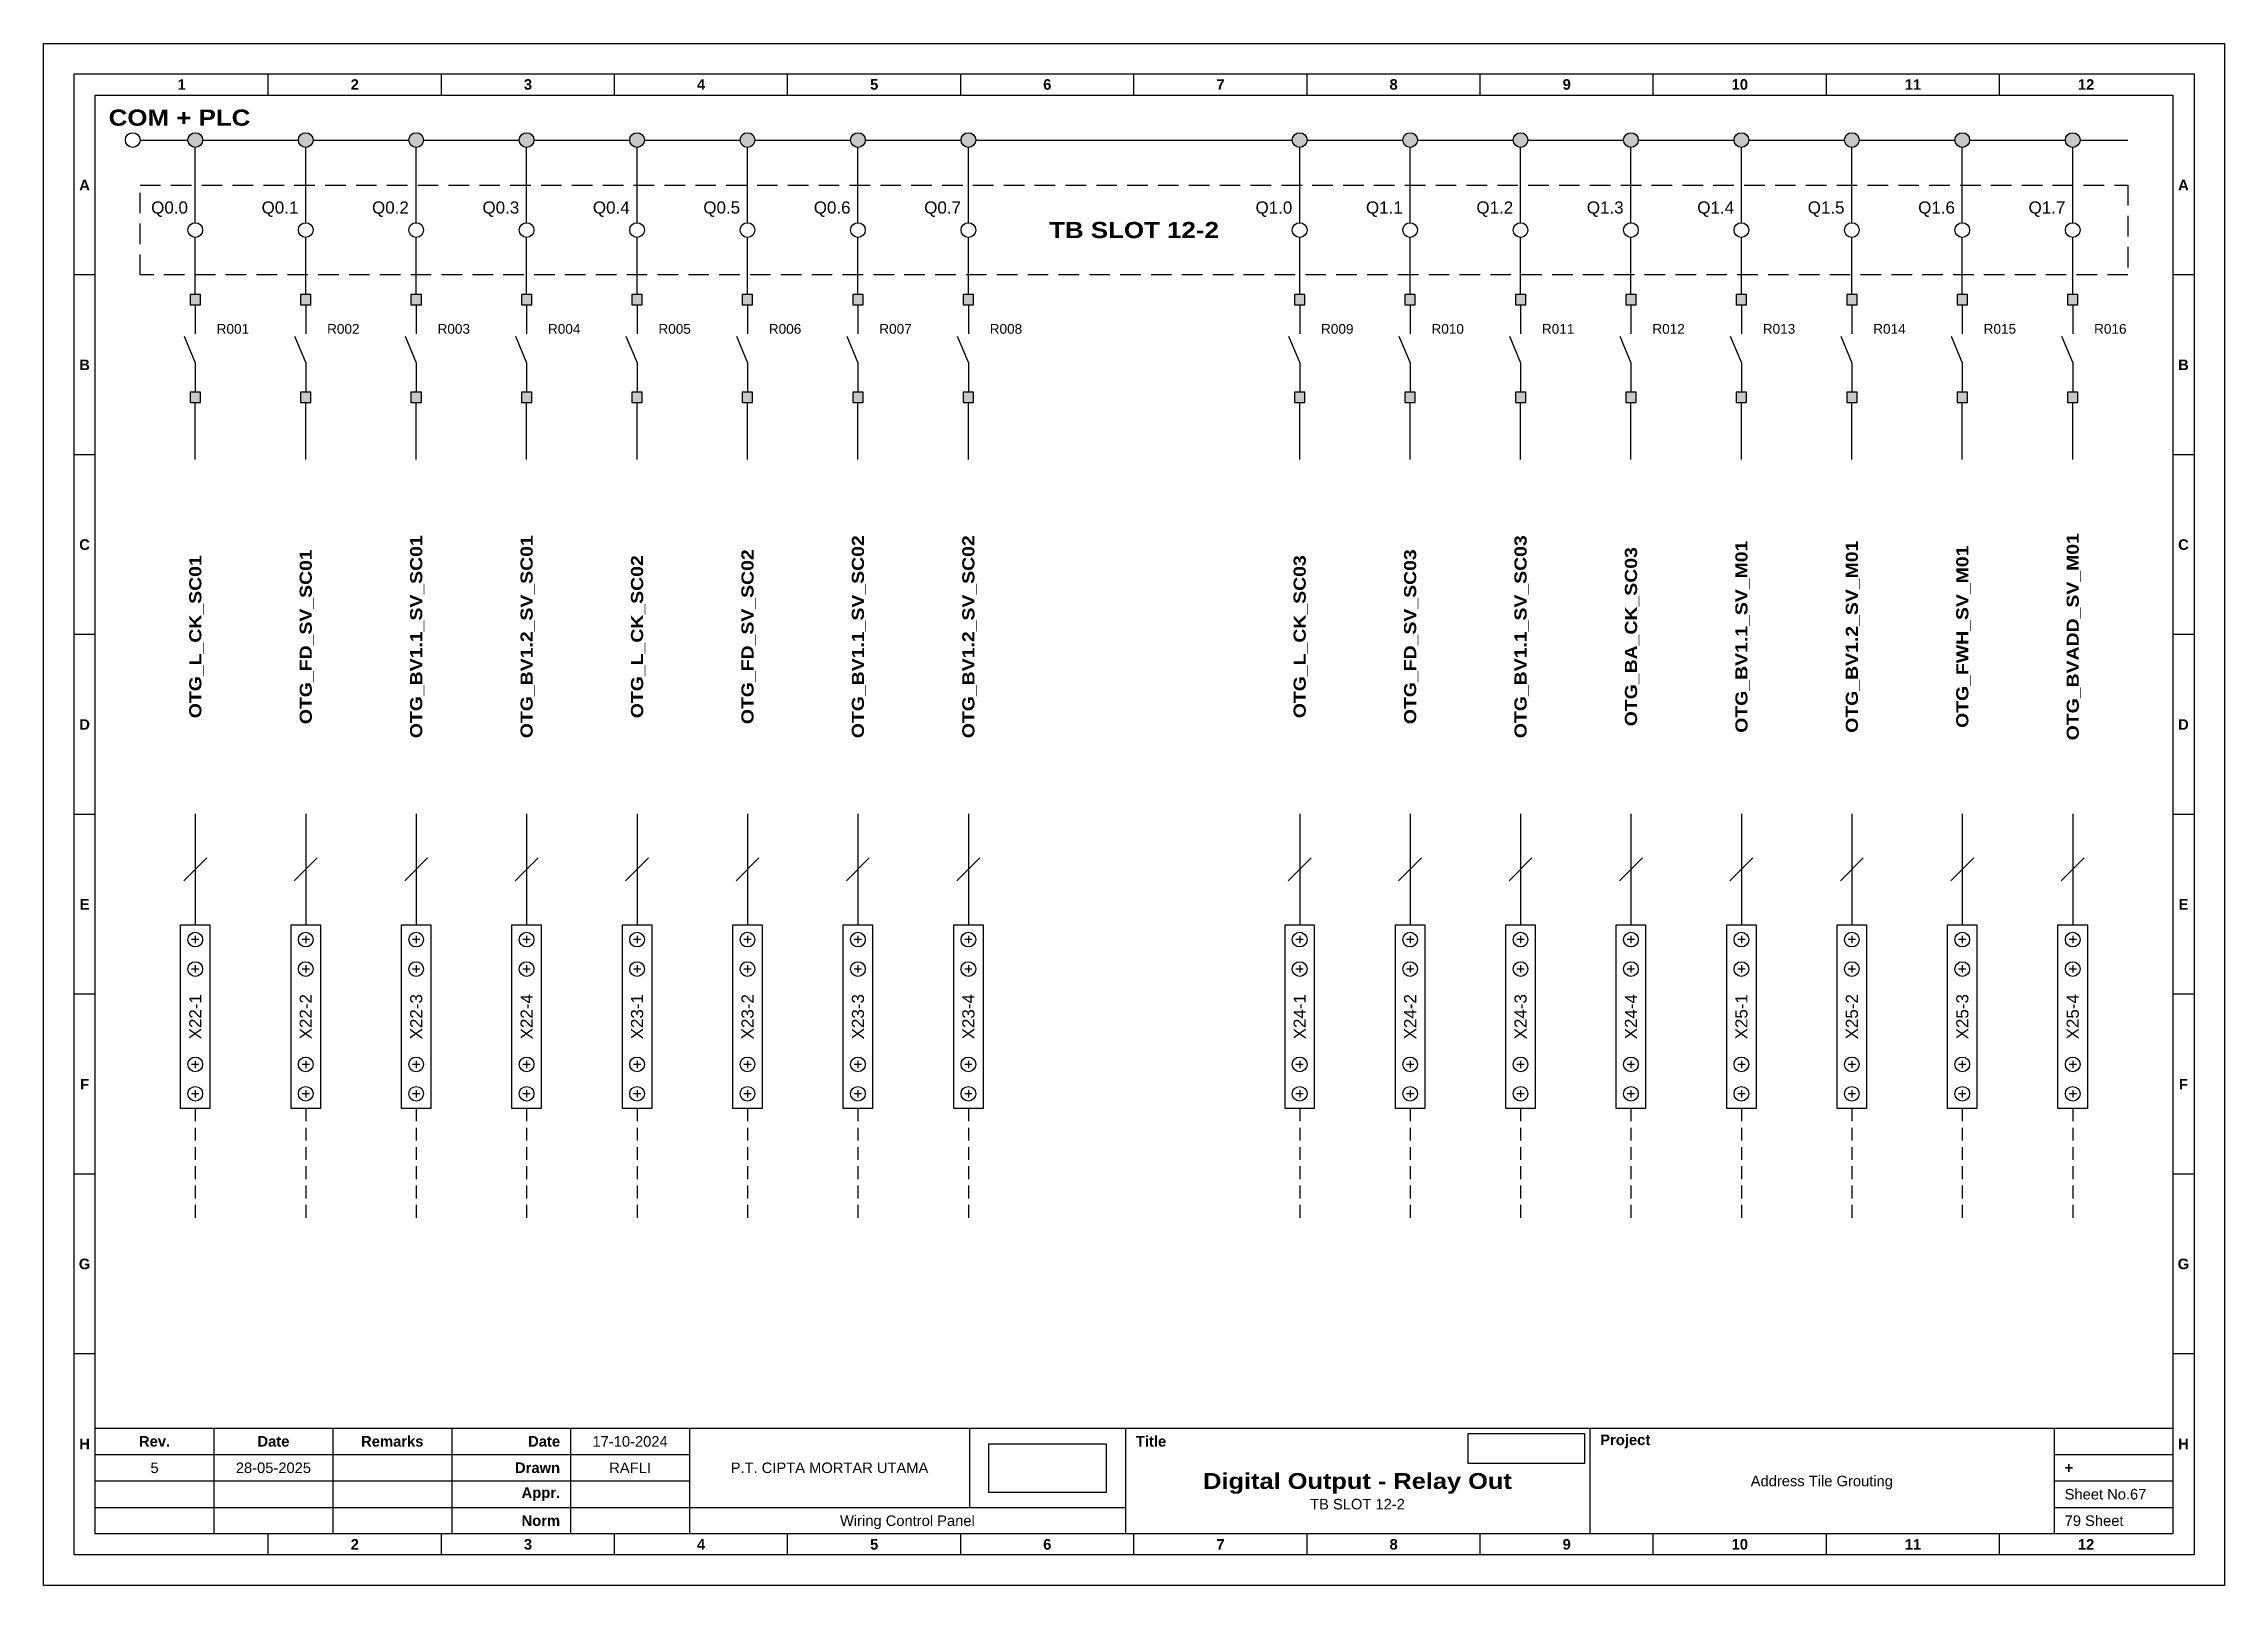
# Model space of a CAD drawing. Header units: millimetres. Extents: x 1512 to 2711, y 1342 to 1994.
# Drawn here: x 1512.4 to 1781.8, y 1803.4 to 1993.8 of the extents above; entities that cross this region are included whole.
import ezdxf
from ezdxf.enums import TextEntityAlignment as Align

# ---------------------------------------------------------------- set-up
doc = ezdxf.new("R2010")
doc.units = ezdxf.units.MM
doc.linetypes.add('HIDDEN', pattern=[9.525, 6.35, -3.175])
doc.styles.add('Bold', font='ariblk.ttf', dxfattribs={"height": 25.4})
doc.styles.get("Standard").update_dxf_attribs({"font": 'arial.ttf'})
picture_1 = doc.add_image_def('image1.png', size_in_pixel=(2048, 847))
picture_2 = doc.add_image_def('image2.png', size_in_pixel=(2092, 542))

msp = doc.modelspace()

# ---------------------------------------------------------------- texts
at = {"ltscale": 500, "style": 'Bold'}
msp.add_text('COM + PLC', height=2, dxfattribs=at).set_placement((1520.47, 1984.63), align=Align.MIDDLE_LEFT)
at = {"ltscale": 500}
for s, p in [('Q0.0', (1530.26, 1973.53)), ('Q0.1', (1543.9, 1973.53)), ('Q0.2', (1557.54, 1973.53)), ('Q0.3', (1571.18, 1973.53)), ('Q0.4', (1584.82, 1973.53)), ('Q0.5', (1598.46, 1973.53)), ('Q0.6', (1612.1, 1973.53)), ('Q0.7', (1625.74, 1973.53)), ('Q1.0', (1666.66, 1973.53)), ('Q1.1', (1680.3, 1973.53)), ('Q1.2', (1693.94, 1973.53)), ('Q1.3', (1707.58, 1973.53)), ('Q1.4', (1721.22, 1973.53)), ('Q1.5', (1734.86, 1973.53)), ('Q1.6', (1748.5, 1973.53)), ('Q1.7', (1762.14, 1973.53))]:
    msp.add_text(s, height=1.5, dxfattribs=at).set_placement(p, align=Align.MIDDLE_RIGHT)
at = {"ltscale": 500, "style": 'Bold'}
msp.add_text('TB SLOT 12-2', height=2, dxfattribs=at).set_placement((1647.11, 1970.75), align=Align.MIDDLE_CENTER)
at = {"ltscale": 500}
for s, p in [('R001', (1533.81, 1958.54)), ('R002', (1547.45, 1958.54)), ('R003', (1561.09, 1958.54)), ('R004', (1574.73, 1958.54)), ('R005', (1588.37, 1958.54)), ('R006', (1602.01, 1958.54)), ('R007', (1615.65, 1958.54)), ('R008', (1629.29, 1958.54)), ('R009', (1670.21, 1958.54)), ('R010', (1683.85, 1958.54)), ('R011', (1697.49, 1958.54)), ('R012', (1711.13, 1958.54)), ('R013', (1724.77, 1958.54)), ('R014', (1738.41, 1958.54)), ('R015', (1752.05, 1958.54)), ('R016', (1765.69, 1958.54))]:
    msp.add_text(s, height=1.2, dxfattribs=at).set_placement(p, align=Align.MIDDLE_LEFT)
at = {"ltscale": 500, "style": 'Bold'}
for s, p in [('OTG_FD_SV_SC01', (1544.81, 1920.52)), ('OTG_BV1.1_SV_SC01', (1558.45, 1920.52)), ('OTG_BV1.2_SV_SC01', (1572.09, 1920.52)), ('OTG_FD_SV_SC02', (1599.37, 1920.52)), ('OTG_BV1.1_SV_SC02', (1613.01, 1920.52)), ('OTG_BV1.2_SV_SC02', (1626.65, 1920.52)), ('OTG_FD_SV_SC03', (1681.21, 1920.52)), ('OTG_BV1.1_SV_SC03', (1694.85, 1920.52)), ('OTG_BA_CK_SC03', (1708.49, 1920.52)), ('OTG_BV1.1_SV_M01', (1722.13, 1920.52)), ('OTG_BV1.2_SV_M01', (1735.77, 1920.52)), ('OTG_FWH_SV_M01', (1749.41, 1920.52)), ('OTG_BVADD_SV_M01', (1763.05, 1920.52)), ('OTG_L_CK_SC01', (1531.17, 1920.52)), ('OTG_L_CK_SC02', (1585.73, 1920.52)), ('OTG_L_CK_SC03', (1667.57, 1920.52))]:
    msp.add_text(s, height=1.5, rotation=90, dxfattribs=at).set_placement(p, align=Align.MIDDLE_CENTER)
at = {"ltscale": 500}
for s, p in [('X22-1', (1531.17, 1873.59)), ('X22-2', (1544.81, 1873.59)), ('X22-3', (1558.45, 1873.59)), ('X22-4', (1572.09, 1873.59)), ('X23-1', (1585.73, 1873.59)), ('X23-2', (1599.37, 1873.59)), ('X23-3', (1613.01, 1873.59)), ('X23-4', (1626.65, 1873.59)), ('X24-1', (1667.57, 1873.59)), ('X24-2', (1681.21, 1873.59)), ('X24-3', (1694.85, 1873.59)), ('X24-4', (1708.49, 1873.59)), ('X25-1', (1722.13, 1873.59)), ('X25-2', (1735.77, 1873.59)), ('X25-3', (1749.41, 1873.59)), ('X25-4', (1763.05, 1873.59))]:
    msp.add_text(s, height=1.5, rotation=90, dxfattribs=at).set_placement(p, align=Align.MIDDLE_CENTER)

# ---------------------------------------------------------------- blocks, each defined once
blk = doc.blocks.new('KOP MU PROJECT')
at = {"color": 6, "ltscale": 50}
for p, q in [((27.74, 184.05), (27.74, 186.66)), ((49.13, 184.05), (49.13, 186.66)), ((70.51, 184.05), (70.51, 186.66)), ((91.89, 184.05), (91.89, 186.66)), ((113.27, 184.05), (113.27, 186.66)), ((134.66, 184.05), (134.66, 186.66)), ((156.04, 184.05), (156.04, 186.66)), ((177.42, 184.05), (177.42, 186.66)), ((198.8, 184.05), (198.8, 186.66)), ((220.19, 184.05), (220.19, 186.66)), ((241.57, 184.05), (241.57, 186.66)), ((6.36, 161.84), (3.75, 161.84)), ((265.59, 161.84), (262.98, 161.84)), ((6.36, 139.63), (3.75, 139.63)), ((265.59, 139.63), (262.98, 139.63)), ((6.36, 117.42), (3.75, 117.42)), ((265.59, 117.42), (262.98, 117.42)), ((6.36, 95.22), (3.75, 95.22)), ((265.59, 95.22), (262.98, 95.22)), ((6.36, 73.01), (3.75, 73.01)), ((265.59, 73.01), (262.98, 73.01)), ((6.36, 50.8), (3.75, 50.8)), ((265.59, 50.8), (262.98, 50.8)), ((6.36, 28.59), (3.75, 28.59)), ((265.59, 28.59), (262.98, 28.59)), ((27.74, 3.75), (27.74, 6.36)), ((49.13, 3.75), (49.13, 6.36)), ((70.51, 3.75), (70.51, 6.36)), ((91.89, 3.75), (91.89, 6.36)), ((113.27, 3.75), (113.27, 6.36)), ((134.66, 3.75), (134.66, 6.36)), ((156.04, 3.75), (156.04, 6.36)), ((177.42, 3.75), (177.42, 6.36)), ((198.8, 3.75), (198.8, 6.36)), ((220.19, 3.75), (220.19, 6.36)), ((241.57, 3.75), (241.57, 6.36))]:
    blk.add_line(p, q, dxfattribs=at)
at = {"ltscale": 50}
for p, q in [((6.36, 19.41), (262.98, 19.41)), ((21.04, 19.41), (21.04, 6.36)), ((35.72, 19.41), (35.72, 6.36)), ((50.41, 19.41), (50.41, 6.36)), ((65.09, 19.41), (65.09, 6.36)), ((79.77, 19.41), (79.77, 6.36)), ((114.35, 19.41), (114.35, 9.62)), ((133.6, 19.41), (133.6, 6.36)), ((190.95, 19.41), (190.95, 6.36)), ((248.3, 19.41), (248.3, 6.36)), ((6.36, 16.15), (79.77, 16.15)), ((248.3, 16.15), (262.98, 16.15)), ((6.36, 12.89), (79.77, 12.89)), ((248.3, 12.89), (262.98, 12.89)), ((6.36, 9.62), (133.6, 9.62)), ((248.3, 9.62), (262.98, 9.62))]:
    blk.add_line(p, q, dxfattribs=at)
at = {"color": 1, "ltscale": 50}
blk.add_lwpolyline([(269.34, 0), (0, 0), (0, 190.41), (269.34, 190.41)], close=True, dxfattribs=at)
at = {"color": 6, "ltscale": 50}
for points in [[(265.59, 3.75), (3.75, 3.75), (3.75, 186.66), (265.59, 186.66)], [(262.98, 6.36), (6.36, 6.36), (6.36, 184.05), (262.98, 184.05)]]:
    blk.add_lwpolyline(points, close=True, dxfattribs=at)
at = {"ltscale": 50, "char_height": 1.305, "attachment_point": 4}
for s, width, heights, insert in [('\\pxqc;{\\fArial|b1|i0|c0|p34;1}', 21.3825, [2.51], (6.36, 185.36)), ('\\pxqc;{\\fArial|b1|i0|c0|p34;2}', 21.3825, [2.51], (27.74, 185.36)), ('\\pxqc;{\\fArial|b1|i0|c0|p34;3}', 21.3825, [2.51], (49.13, 185.36)), ('\\pxqc;{\\fArial|b1|i0|c0|p34;4}', 21.3825, [2.51], (70.51, 185.36)), ('\\pxqc;{\\fArial|b1|i0|c0|p34;5}', 21.3825, [2.51], (91.89, 185.36)), ('\\pxqc;{\\fArial|b1|i0|c0|p34;6}', 21.3825, [2.51], (113.27, 185.36)), ('\\pxqc;{\\fArial|b1|i0|c0|p34;7}', 21.3825, [2.51], (134.66, 185.36)), ('\\pxqc;{\\fArial|b1|i0|c0|p34;8}', 21.3825, [2.51], (156.04, 185.36)), ('\\pxqc;{\\fArial|b1|i0|c0|p34;9}', 21.3825, [2.51], (177.42, 185.36)), ('\\pxqc;{\\fArial|b1|i0|c0|p34;10}', 21.3825, [2.51], (198.8, 185.36)), ('\\pxqc;{\\fArial|b1|i0|c0|p34;11}', 21.3825, [2.51], (220.19, 185.36)), ('\\pxqc;{\\fArial|b1|i0|c0|p34;12}', 21.3825, [2.51], (241.57, 185.36)), ('\\pxqc;{\\fArial|b1|i0|c0|p34;A}', 2.61, [2.51], (3.75, 172.95)), ('\\pxqc;{\\fArial|b1|i0|c0|p34;A}', 2.61, [2.51], (262.98, 172.95)), ('\\pxqc;{\\fArial|b1|i0|c0|p34;B}', 2.61, [2.51], (3.75, 150.74)), ('\\pxqc;{\\fArial|b1|i0|c0|p34;B}', 2.61, [2.51], (262.98, 150.74)), ('\\pxqc;{\\fArial|b1|i0|c0|p34;C}', 2.61, [2.51], (3.75, 128.53)), ('\\pxqc;{\\fArial|b1|i0|c0|p34;C}', 2.61, [2.51], (262.98, 128.53)), ('\\pxqc;{\\fArial|b1|i0|c0|p34;D}', 2.61, [2.51], (3.75, 106.32)), ('\\pxqc;{\\fArial|b1|i0|c0|p34;D}', 2.61, [2.51], (262.98, 106.32)), ('\\pxqc;{\\fArial|b1|i0|c0|p34;E}', 2.61, [2.51], (3.75, 84.11)), ('\\pxqc;{\\fArial|b1|i0|c0|p34;E}', 2.61, [2.51], (262.98, 84.11)), ('\\pxqc;{\\fArial|b1|i0|c0|p34;F}', 2.61, [2.51], (3.75, 61.9)), ('\\pxqc;{\\fArial|b1|i0|c0|p34;F}', 2.61, [2.51], (262.98, 61.9)), ('\\pxqc;{\\fArial|b1|i0|c0|p34;G}', 2.61, [2.51], (3.75, 39.69)), ('\\pxqc;{\\fArial|b1|i0|c0|p34;G}', 2.61, [2.51], (262.98, 39.69)), ('\\pxqc;{\\fArial|b1|i0|c0|p34;H}', 2.61, [2.51], (3.75, 17.47)), ('\\pxqc;{\\fArial|b1|i0|c0|p34;Rev.}', 14.6811, [2.88], (6.36, 17.78)), ('\\pxqc;{\\fArial|b1|i0|c0|p34;Date}', 14.6811, [2.88], (21.04, 17.78)), ('\\pxqc;{\\fArial|b1|i0|c0|p34;Remarks}', 14.6811, [2.88], (35.72, 17.78)), ('\\pxqr;{\\fArial|b1|i0|c0|p34;Date}', 13.3761, [2.88], (50.41, 17.78)), ('\\pxql;{\\fArial|b1|i0|c0|p34;Title}', 50.2419, [2.88], (134.9, 17.78)), ('\\pxql;{\\fArial|b1|i0|c0|p34;Project}', 50.2419, [2.88], (192.25, 17.78)), ('\\pxqc;{\\fArial|b1|i0|c0|p34;H}', 2.61, [2.51], (262.98, 17.47)), ('\\pxqr;{\\fArial|b1|i0|c0|p34;Drawn}', 13.3761, [2.88], (50.41, 14.52)), ('\\pxql;{\\fArial|b1|i0|c0|p34;+}', 14.6811, [2.88], (249.61, 14.52)), ('\\pxqr;{\\fArial|b1|i0|c0|p34;Appr.}', 13.3761, [2.88], (50.41, 11.26)), ('\\pxqr;{\\fArial|b1|i0|c0|p34;Norm}', 13.3761, [2.88], (50.41, 7.99)), ('\\pxqc;{\\fArial|b1|i0|c0|p34;2}', 21.3825, [2.51], (27.74, 5.06)), ('\\pxqc;{\\fArial|b1|i0|c0|p34;3}', 21.3825, [2.51], (49.13, 5.06)), ('\\pxqc;{\\fArial|b1|i0|c0|p34;4}', 21.3825, [2.51], (70.51, 5.06)), ('\\pxqc;{\\fArial|b1|i0|c0|p34;5}', 21.3825, [2.51], (91.89, 5.06)), ('\\pxqc;{\\fArial|b1|i0|c0|p34;6}', 21.3825, [2.51], (113.27, 5.06)), ('\\pxqc;{\\fArial|b1|i0|c0|p34;7}', 21.3825, [2.51], (134.66, 5.06)), ('\\pxqc;{\\fArial|b1|i0|c0|p34;8}', 21.3825, [2.51], (156.04, 5.06)), ('\\pxqc;{\\fArial|b1|i0|c0|p34;9}', 21.3825, [2.51], (177.42, 5.06)), ('\\pxqc;{\\fArial|b1|i0|c0|p34;10}', 21.3825, [2.51], (198.8, 5.06)), ('\\pxqc;{\\fArial|b1|i0|c0|p34;11}', 21.3825, [2.51], (220.19, 5.06)), ('\\pxqc;{\\fArial|b1|i0|c0|p34;12}', 21.3825, [2.51], (241.57, 5.06))]:
    blk.add_mtext_dynamic_manual_height_columns(s, width=width, gutter_width=0.0326, heights=heights, dxfattribs=dict(at, insert=insert))
at = {"ltscale": 50}
for tag, p in [('DATECREATED', (72.43, 17.78)), ('REV', (13.7, 14.52)), ('REVDATE', (28.38, 14.52)), ('REMARKS', (43.06, 14.52)), ('DRAWN', (72.43, 14.52)), ('COMPANY', (97.06, 14.52)), ('PROJECT', (219.62, 12.89)), ('APPR', (72.43, 11.26)), ('NORM', (72.43, 7.99)), ('DRAWINGCATEGORY', (106.68, 7.99)), ('DESCRIPTION', (162.27, 10.03))]:
    blk.add_attdef(tag, text='', height=1.3, dxfattribs=at).set_placement(p, align=Align.MIDDLE_CENTER)
at = {"ltscale": 50, "style": 'Bold'}
blk.add_attdef('TITLE', text='', height=1.96, dxfattribs=at).set_placement((162.27, 12.89), align=Align.MIDDLE_CENTER)
at = {"ltscale": 50}
for tag, p in [('SHEETNUMBER', (249.61, 11.26)), ('TOTALSHEET', (249.61, 7.99))]:
    blk.add_attdef(tag, text='', height=1.3, dxfattribs=at).set_placement(p, align=Align.MIDDLE_LEFT)
image = blk.add_image(picture_1, insert=(116.72, 11.48), size_in_units=(14.5, 6), dxfattribs=at)
image.dxf.flags = 15
image = blk.add_image(picture_2, insert=(175.94, 15.04), size_in_units=(14.36, 3.72), dxfattribs=at)
image.dxf.flags = 15

# ---------------------------------------------------------------- hatches: boundary and pattern name
at = {"true_color": 0x105689}
h = msp.add_hatch(color=146, dxfattribs=at)
h.dxf.hatch_style = 1
h.paths.add_polyline_path([(1762.14, 1981.86, 1), (1763.95, 1981.86, 1)])
h.paths.add_polyline_path([(1748.5, 1981.86, 1), (1750.31, 1981.86, 1)])
h.paths.add_polyline_path([(1734.86, 1981.86, 1), (1736.67, 1981.86, 1)])
h.paths.add_polyline_path([(1723.03, 1981.86, 1), (1721.22, 1981.86, 1)])
h.paths.add_polyline_path([(1709.39, 1981.86, 1), (1707.58, 1981.86, 1)])
h.paths.add_polyline_path([(1695.75, 1981.86, 1), (1693.94, 1981.86, 1)])
h.paths.add_polyline_path([(1682.11, 1981.86, 1), (1680.3, 1981.86, 1)])
h.paths.add_polyline_path([(1668.47, 1981.86, 1), (1666.66, 1981.86, 1)])
h.paths.add_polyline_path([(1627.56, 1981.86, 1), (1625.74, 1981.86, 1)])
h.paths.add_polyline_path([(1613.92, 1981.86, 1), (1612.1, 1981.86, 1)])
h.paths.add_polyline_path([(1598.46, 1981.86, 1), (1600.28, 1981.86, 1)])
h.paths.add_polyline_path([(1586.64, 1981.86, 1), (1584.82, 1981.86, 1)])
h.paths.add_polyline_path([(1571.18, 1981.86, 1), (1573, 1981.86, 1)])
h.paths.add_polyline_path([(1559.36, 1981.86, 1), (1557.54, 1981.86, 1)])
h.paths.add_polyline_path([(1543.9, 1981.86, 1), (1545.72, 1981.86, 1)])
h.paths.add_polyline_path([(1532.08, 1981.86, 1), (1530.26, 1981.86, 1)])
h = msp.add_hatch(color=256)
h.dxf.hatch_style = 1
h.paths.add_polyline_path([(1530.53, 1962.79), (1530.53, 1961.51), (1531.81, 1961.51), (1531.81, 1962.79)])
h.paths.add_polyline_path([(1530.53, 1949.46), (1531.81, 1949.46), (1531.81, 1950.74), (1530.53, 1950.74)])
h = msp.add_hatch(color=256)
h.dxf.hatch_style = 1
h.paths.add_polyline_path([(1544.17, 1962.79), (1544.17, 1961.51), (1545.45, 1961.51), (1545.45, 1962.79)])
h.paths.add_polyline_path([(1544.17, 1949.46), (1545.45, 1949.46), (1545.45, 1950.74), (1544.17, 1950.74)])
h = msp.add_hatch(color=256)
h.dxf.hatch_style = 1
h.paths.add_polyline_path([(1557.81, 1962.79), (1557.81, 1961.51), (1559.09, 1961.51), (1559.09, 1962.79)])
h.paths.add_polyline_path([(1557.81, 1949.46), (1559.09, 1949.46), (1559.09, 1950.74), (1557.81, 1950.74)])
h = msp.add_hatch(color=256)
h.dxf.hatch_style = 1
h.paths.add_polyline_path([(1571.45, 1962.79), (1571.45, 1961.51), (1572.73, 1961.51), (1572.73, 1962.79)])
h.paths.add_polyline_path([(1571.45, 1949.46), (1572.73, 1949.46), (1572.73, 1950.74), (1571.45, 1950.74)])
h = msp.add_hatch(color=256)
h.dxf.hatch_style = 1
h.paths.add_polyline_path([(1585.09, 1962.79), (1585.09, 1961.51), (1586.37, 1961.51), (1586.37, 1962.79)])
h.paths.add_polyline_path([(1585.09, 1949.46), (1586.37, 1949.46), (1586.37, 1950.74), (1585.09, 1950.74)])
h = msp.add_hatch(color=256)
h.dxf.hatch_style = 1
h.paths.add_polyline_path([(1598.73, 1962.79), (1598.73, 1961.51), (1600.01, 1961.51), (1600.01, 1962.79)])
h.paths.add_polyline_path([(1598.73, 1949.46), (1600.01, 1949.46), (1600.01, 1950.74), (1598.73, 1950.74)])
h = msp.add_hatch(color=256)
h.dxf.hatch_style = 1
h.paths.add_polyline_path([(1612.37, 1962.79), (1612.37, 1961.51), (1613.65, 1961.51), (1613.65, 1962.79)])
h.paths.add_polyline_path([(1612.37, 1949.46), (1613.65, 1949.46), (1613.65, 1950.74), (1612.37, 1950.74)])
h = msp.add_hatch(color=256)
h.dxf.hatch_style = 1
h.paths.add_polyline_path([(1626.01, 1962.79), (1626.01, 1961.51), (1627.29, 1961.51), (1627.29, 1962.79)])
h.paths.add_polyline_path([(1626.01, 1949.46), (1627.29, 1949.46), (1627.29, 1950.74), (1626.01, 1950.74)])
h = msp.add_hatch(color=256)
h.dxf.hatch_style = 1
h.paths.add_polyline_path([(1666.93, 1962.79), (1666.93, 1961.51), (1668.21, 1961.51), (1668.21, 1962.79)])
h.paths.add_polyline_path([(1666.93, 1949.46), (1668.21, 1949.46), (1668.21, 1950.74), (1666.93, 1950.74)])
h = msp.add_hatch(color=256)
h.dxf.hatch_style = 1
h.paths.add_polyline_path([(1680.57, 1962.79), (1680.57, 1961.51), (1681.85, 1961.51), (1681.85, 1962.79)])
h.paths.add_polyline_path([(1680.57, 1949.46), (1681.85, 1949.46), (1681.85, 1950.74), (1680.57, 1950.74)])
h = msp.add_hatch(color=256)
h.dxf.hatch_style = 1
h.paths.add_polyline_path([(1694.21, 1962.79), (1694.21, 1961.51), (1695.49, 1961.51), (1695.49, 1962.79)])
h.paths.add_polyline_path([(1694.21, 1949.46), (1695.49, 1949.46), (1695.49, 1950.74), (1694.21, 1950.74)])
h = msp.add_hatch(color=256)
h.dxf.hatch_style = 1
h.paths.add_polyline_path([(1707.85, 1962.79), (1707.85, 1961.51), (1709.13, 1961.51), (1709.13, 1962.79)])
h.paths.add_polyline_path([(1707.85, 1949.46), (1709.13, 1949.46), (1709.13, 1950.74), (1707.85, 1950.74)])
h = msp.add_hatch(color=256)
h.dxf.hatch_style = 1
h.paths.add_polyline_path([(1721.49, 1962.79), (1721.49, 1961.51), (1722.77, 1961.51), (1722.77, 1962.79)])
h.paths.add_polyline_path([(1721.49, 1949.46), (1722.77, 1949.46), (1722.77, 1950.74), (1721.49, 1950.74)])
h = msp.add_hatch(color=256)
h.dxf.hatch_style = 1
h.paths.add_polyline_path([(1735.13, 1962.79), (1735.13, 1961.51), (1736.41, 1961.51), (1736.41, 1962.79)])
h.paths.add_polyline_path([(1735.13, 1949.46), (1736.41, 1949.46), (1736.41, 1950.74), (1735.13, 1950.74)])
h = msp.add_hatch(color=256)
h.dxf.hatch_style = 1
h.paths.add_polyline_path([(1748.77, 1962.79), (1748.77, 1961.51), (1750.05, 1961.51), (1750.05, 1962.79)])
h.paths.add_polyline_path([(1748.77, 1949.46), (1750.05, 1949.46), (1750.05, 1950.74), (1748.77, 1950.74)])
h = msp.add_hatch(color=256)
h.dxf.hatch_style = 1
h.paths.add_polyline_path([(1762.41, 1962.79), (1762.41, 1961.51), (1763.69, 1961.51), (1763.69, 1962.79)])
h.paths.add_polyline_path([(1762.41, 1949.46), (1763.69, 1949.46), (1763.69, 1950.74), (1762.41, 1950.74)])

# ---------------------------------------------------------------- linework, layer by layer
at = {"color": 146, "true_color": 0x105689}
for p, q in [((1524.35, 1981.86), (1530.26, 1981.86)), ((1531.17, 1971.66), (1531.17, 1980.95)), ((1532.08, 1981.86), (1543.9, 1981.86)), ((1544.81, 1971.66), (1544.81, 1980.95)), ((1545.72, 1981.86), (1557.54, 1981.86)), ((1558.45, 1971.66), (1558.45, 1980.95)), ((1559.36, 1981.86), (1571.18, 1981.86)), ((1572.09, 1971.66), (1572.09, 1980.95)), ((1573, 1981.86), (1584.82, 1981.86)), ((1585.73, 1971.66), (1585.73, 1980.95)), ((1586.64, 1981.86), (1598.46, 1981.86)), ((1599.37, 1971.66), (1599.37, 1980.95)), ((1600.28, 1981.86), (1612.1, 1981.86)), ((1613.01, 1971.66), (1613.01, 1980.95)), ((1613.92, 1981.86), (1625.74, 1981.86)), ((1626.65, 1971.66), (1626.65, 1980.95)), ((1627.56, 1981.86), (1666.66, 1981.86)), ((1667.57, 1971.66), (1667.57, 1980.95)), ((1668.47, 1981.86), (1680.3, 1981.86)), ((1681.21, 1971.66), (1681.21, 1980.95)), ((1682.11, 1981.86), (1693.94, 1981.86)), ((1694.85, 1971.66), (1694.85, 1980.95)), ((1695.75, 1981.86), (1707.58, 1981.86)), ((1708.49, 1971.66), (1708.49, 1980.95)), ((1709.39, 1981.86), (1721.22, 1981.86)), ((1722.13, 1971.66), (1722.13, 1980.95)), ((1723.03, 1981.86), (1734.86, 1981.86)), ((1735.77, 1971.66), (1735.77, 1980.95)), ((1736.67, 1981.86), (1748.5, 1981.86)), ((1749.41, 1971.66), (1749.41, 1980.95)), ((1750.31, 1981.86), (1762.14, 1981.86)), ((1763.05, 1971.66), (1763.05, 1980.95)), ((1763.95, 1981.86), (1769.87, 1981.86)), ((1531.17, 1962.79), (1531.17, 1969.85)), ((1544.81, 1962.79), (1544.81, 1969.85)), ((1558.45, 1962.79), (1558.45, 1969.85)), ((1572.09, 1962.79), (1572.09, 1969.85)), ((1585.73, 1962.79), (1585.73, 1969.85)), ((1599.37, 1962.79), (1599.37, 1969.85)), ((1613.01, 1962.79), (1613.01, 1969.85)), ((1626.65, 1962.79), (1626.65, 1969.85)), ((1667.57, 1962.79), (1667.57, 1969.85)), ((1681.21, 1962.79), (1681.21, 1969.85)), ((1694.85, 1962.79), (1694.85, 1969.85)), ((1708.49, 1962.79), (1708.49, 1969.85)), ((1722.13, 1962.79), (1722.13, 1969.85)), ((1735.77, 1962.79), (1735.77, 1969.85)), ((1749.41, 1962.79), (1749.41, 1969.85)), ((1763.05, 1962.79), (1763.05, 1969.85)), ((1531.17, 1942.41), (1531.17, 1949.46)), ((1544.81, 1942.41), (1544.81, 1949.46)), ((1558.45, 1942.41), (1558.45, 1949.46)), ((1572.09, 1942.41), (1572.09, 1949.46)), ((1585.73, 1942.41), (1585.73, 1949.46)), ((1599.37, 1942.41), (1599.37, 1949.46)), ((1613.01, 1942.41), (1613.01, 1949.46)), ((1626.65, 1942.41), (1626.65, 1949.46)), ((1667.57, 1942.41), (1667.57, 1949.46)), ((1681.21, 1942.41), (1681.21, 1949.46)), ((1694.85, 1942.41), (1694.85, 1949.46)), ((1708.49, 1942.41), (1708.49, 1949.46)), ((1722.13, 1942.41), (1722.13, 1949.46)), ((1735.77, 1942.41), (1735.77, 1949.46)), ((1749.41, 1942.41), (1749.41, 1949.46)), ((1763.05, 1942.41), (1763.05, 1949.46)), ((1531.17, 1898.64), (1531.17, 1884.92)), ((1544.81, 1898.64), (1544.81, 1884.92)), ((1558.45, 1898.64), (1558.45, 1884.92)), ((1572.09, 1898.64), (1572.09, 1884.92)), ((1585.73, 1898.64), (1585.73, 1884.92)), ((1599.37, 1898.64), (1599.37, 1884.92)), ((1613.01, 1898.64), (1613.01, 1884.92)), ((1626.65, 1898.64), (1626.65, 1884.92)), ((1667.57, 1898.64), (1667.57, 1884.92)), ((1681.21, 1898.64), (1681.21, 1884.92)), ((1694.85, 1898.64), (1694.85, 1884.92)), ((1708.49, 1898.64), (1708.49, 1884.92)), ((1722.13, 1898.64), (1722.13, 1884.92)), ((1735.77, 1898.64), (1735.77, 1884.92)), ((1749.41, 1898.64), (1749.41, 1884.92)), ((1763.05, 1898.64), (1763.05, 1884.92)), ((1529.76, 1890.37), (1532.59, 1893.2)), ((1543.4, 1890.37), (1546.22, 1893.2)), ((1557.04, 1890.37), (1559.86, 1893.2)), ((1570.68, 1890.37), (1573.5, 1893.2)), ((1584.32, 1890.37), (1587.14, 1893.2)), ((1597.96, 1890.37), (1600.78, 1893.2)), ((1611.6, 1890.37), (1614.42, 1893.2)), ((1625.23, 1890.37), (1628.06, 1893.2)), ((1666.15, 1890.37), (1668.98, 1893.2)), ((1679.79, 1890.37), (1682.62, 1893.2)), ((1693.43, 1890.37), (1696.26, 1893.2)), ((1707.07, 1890.37), (1709.9, 1893.2)), ((1720.71, 1890.37), (1723.54, 1893.2)), ((1734.35, 1890.37), (1737.18, 1893.2)), ((1747.99, 1890.37), (1750.82, 1893.2)), ((1761.63, 1890.37), (1764.46, 1893.2))]:
    msp.add_line(p, q, dxfattribs=at)
at = {"ltscale": 50}
for p, q in [((1531.17, 1961.51), (1531.17, 1957.92)), ((1544.81, 1961.51), (1544.81, 1957.92)), ((1558.45, 1961.51), (1558.45, 1957.92)), ((1572.09, 1961.51), (1572.09, 1957.92)), ((1585.73, 1961.51), (1585.73, 1957.92)), ((1599.37, 1961.51), (1599.37, 1957.92)), ((1613.01, 1961.51), (1613.01, 1957.92)), ((1626.65, 1961.51), (1626.65, 1957.92)), ((1667.57, 1961.51), (1667.57, 1957.92)), ((1681.21, 1961.51), (1681.21, 1957.92)), ((1694.85, 1961.51), (1694.85, 1957.92)), ((1708.49, 1961.51), (1708.49, 1957.92)), ((1722.13, 1961.51), (1722.13, 1957.92)), ((1735.77, 1961.51), (1735.77, 1957.92)), ((1749.41, 1961.51), (1749.41, 1957.92)), ((1763.05, 1961.51), (1763.05, 1957.92)), ((1529.8, 1957.65), (1531.17, 1954.33)), ((1543.44, 1957.65), (1544.81, 1954.33)), ((1557.08, 1957.65), (1558.45, 1954.33)), ((1570.72, 1957.65), (1572.09, 1954.33)), ((1584.36, 1957.65), (1585.73, 1954.33)), ((1598, 1957.65), (1599.37, 1954.33)), ((1611.64, 1957.65), (1613.01, 1954.33)), ((1625.28, 1957.65), (1626.65, 1954.33)), ((1666.19, 1957.65), (1667.57, 1954.33)), ((1679.83, 1957.65), (1681.21, 1954.33)), ((1693.47, 1957.65), (1694.85, 1954.33)), ((1707.11, 1957.65), (1708.49, 1954.33)), ((1720.75, 1957.65), (1722.13, 1954.33)), ((1734.39, 1957.65), (1735.77, 1954.33)), ((1748.03, 1957.65), (1749.41, 1954.33)), ((1761.67, 1957.65), (1763.05, 1954.33)), ((1531.17, 1954.33), (1531.17, 1950.74)), ((1544.81, 1954.33), (1544.81, 1950.74)), ((1558.45, 1954.33), (1558.45, 1950.74)), ((1572.09, 1954.33), (1572.09, 1950.74)), ((1585.73, 1954.33), (1585.73, 1950.74)), ((1599.37, 1954.33), (1599.37, 1950.74)), ((1613.01, 1954.33), (1613.01, 1950.74)), ((1626.65, 1954.33), (1626.65, 1950.74)), ((1667.57, 1954.33), (1667.57, 1950.74)), ((1681.21, 1954.33), (1681.21, 1950.74)), ((1694.85, 1954.33), (1694.85, 1950.74)), ((1708.49, 1954.33), (1708.49, 1950.74)), ((1722.13, 1954.33), (1722.13, 1950.74)), ((1735.77, 1954.33), (1735.77, 1950.74)), ((1749.41, 1954.33), (1749.41, 1950.74)), ((1763.05, 1954.33), (1763.05, 1950.74))]:
    msp.add_line(p, q, dxfattribs=at)
at = {"color": 6}
for p, q in [((1531.62, 1883.11), (1530.72, 1883.11)), ((1531.17, 1883.56), (1531.17, 1882.66)), ((1545.26, 1883.11), (1544.36, 1883.11)), ((1544.81, 1883.56), (1544.81, 1882.66)), ((1558.9, 1883.11), (1558, 1883.11)), ((1558.45, 1883.56), (1558.45, 1882.66)), ((1572.54, 1883.11), (1571.64, 1883.11)), ((1572.09, 1883.56), (1572.09, 1882.66)), ((1586.18, 1883.11), (1585.28, 1883.11)), ((1585.73, 1883.56), (1585.73, 1882.66)), ((1599.82, 1883.11), (1598.92, 1883.11)), ((1599.37, 1883.56), (1599.37, 1882.66)), ((1613.46, 1883.11), (1612.56, 1883.11)), ((1613.01, 1883.56), (1613.01, 1882.66)), ((1627.1, 1883.11), (1626.2, 1883.11)), ((1626.65, 1883.56), (1626.65, 1882.66)), ((1668.02, 1883.11), (1667.11, 1883.11)), ((1667.57, 1883.56), (1667.57, 1882.66)), ((1681.66, 1883.11), (1680.75, 1883.11)), ((1681.21, 1883.56), (1681.21, 1882.66)), ((1695.3, 1883.11), (1694.39, 1883.11)), ((1694.85, 1883.56), (1694.85, 1882.66)), ((1708.94, 1883.11), (1708.03, 1883.11)), ((1708.49, 1883.56), (1708.49, 1882.66)), ((1722.58, 1883.11), (1721.67, 1883.11)), ((1722.13, 1883.56), (1722.13, 1882.66)), ((1736.22, 1883.11), (1735.31, 1883.11)), ((1735.77, 1883.56), (1735.77, 1882.66)), ((1749.86, 1883.11), (1748.95, 1883.11)), ((1749.41, 1883.56), (1749.41, 1882.66)), ((1763.5, 1883.11), (1762.59, 1883.11)), ((1763.05, 1883.56), (1763.05, 1882.66)), ((1531.62, 1879.48), (1530.72, 1879.48)), ((1531.17, 1879.94), (1531.17, 1879.03)), ((1545.26, 1879.48), (1544.36, 1879.48)), ((1544.81, 1879.94), (1544.81, 1879.03)), ((1558.9, 1879.48), (1558, 1879.48)), ((1558.45, 1879.94), (1558.45, 1879.03)), ((1572.54, 1879.48), (1571.64, 1879.48)), ((1572.09, 1879.94), (1572.09, 1879.03)), ((1586.18, 1879.48), (1585.28, 1879.48)), ((1585.73, 1879.94), (1585.73, 1879.03)), ((1599.82, 1879.48), (1598.92, 1879.48)), ((1599.37, 1879.94), (1599.37, 1879.03)), ((1613.46, 1879.48), (1612.56, 1879.48)), ((1613.01, 1879.94), (1613.01, 1879.03)), ((1627.1, 1879.48), (1626.2, 1879.48)), ((1626.65, 1879.94), (1626.65, 1879.03)), ((1668.02, 1879.48), (1667.11, 1879.48)), ((1667.57, 1879.94), (1667.57, 1879.03)), ((1681.66, 1879.48), (1680.75, 1879.48)), ((1681.21, 1879.94), (1681.21, 1879.03)), ((1695.3, 1879.48), (1694.39, 1879.48)), ((1694.85, 1879.94), (1694.85, 1879.03)), ((1708.94, 1879.48), (1708.03, 1879.48)), ((1708.49, 1879.94), (1708.49, 1879.03)), ((1722.58, 1879.48), (1721.67, 1879.48)), ((1722.13, 1879.94), (1722.13, 1879.03)), ((1736.22, 1879.48), (1735.31, 1879.48)), ((1735.77, 1879.94), (1735.77, 1879.03)), ((1749.86, 1879.48), (1748.95, 1879.48)), ((1749.41, 1879.94), (1749.41, 1879.03)), ((1763.5, 1879.48), (1762.59, 1879.48)), ((1763.05, 1879.94), (1763.05, 1879.03)), ((1531.62, 1867.7), (1530.72, 1867.7)), ((1531.17, 1868.15), (1531.17, 1867.24)), ((1545.26, 1867.7), (1544.36, 1867.7)), ((1544.81, 1868.15), (1544.81, 1867.24)), ((1558.9, 1867.7), (1558, 1867.7)), ((1558.45, 1868.15), (1558.45, 1867.24)), ((1572.54, 1867.7), (1571.64, 1867.7)), ((1572.09, 1868.15), (1572.09, 1867.24)), ((1586.18, 1867.7), (1585.28, 1867.7)), ((1585.73, 1868.15), (1585.73, 1867.24)), ((1599.82, 1867.7), (1598.92, 1867.7)), ((1599.37, 1868.15), (1599.37, 1867.24)), ((1613.46, 1867.7), (1612.56, 1867.7)), ((1613.01, 1868.15), (1613.01, 1867.24)), ((1627.1, 1867.7), (1626.2, 1867.7)), ((1626.65, 1868.15), (1626.65, 1867.24)), ((1668.02, 1867.7), (1667.11, 1867.7)), ((1667.57, 1868.15), (1667.57, 1867.24)), ((1681.66, 1867.7), (1680.75, 1867.7)), ((1681.21, 1868.15), (1681.21, 1867.24)), ((1695.3, 1867.7), (1694.39, 1867.7)), ((1694.85, 1868.15), (1694.85, 1867.24)), ((1708.94, 1867.7), (1708.03, 1867.7)), ((1708.49, 1868.15), (1708.49, 1867.24)), ((1722.58, 1867.7), (1721.67, 1867.7)), ((1722.13, 1868.15), (1722.13, 1867.24)), ((1736.22, 1867.7), (1735.31, 1867.7)), ((1735.77, 1868.15), (1735.77, 1867.24)), ((1749.86, 1867.7), (1748.95, 1867.7)), ((1749.41, 1868.15), (1749.41, 1867.24)), ((1763.5, 1867.7), (1762.59, 1867.7)), ((1763.05, 1868.15), (1763.05, 1867.24)), ((1531.62, 1864.07), (1530.72, 1864.07)), ((1531.17, 1864.52), (1531.17, 1863.62)), ((1545.26, 1864.07), (1544.36, 1864.07)), ((1544.81, 1864.52), (1544.81, 1863.62)), ((1558.9, 1864.07), (1558, 1864.07)), ((1558.45, 1864.52), (1558.45, 1863.62)), ((1572.54, 1864.07), (1571.64, 1864.07)), ((1572.09, 1864.52), (1572.09, 1863.62)), ((1586.18, 1864.07), (1585.28, 1864.07)), ((1585.73, 1864.52), (1585.73, 1863.62)), ((1599.82, 1864.07), (1598.92, 1864.07)), ((1599.37, 1864.52), (1599.37, 1863.62)), ((1613.46, 1864.07), (1612.56, 1864.07)), ((1613.01, 1864.52), (1613.01, 1863.62)), ((1627.1, 1864.07), (1626.2, 1864.07)), ((1626.65, 1864.52), (1626.65, 1863.62)), ((1668.02, 1864.07), (1667.11, 1864.07)), ((1667.57, 1864.52), (1667.57, 1863.62)), ((1681.66, 1864.07), (1680.75, 1864.07)), ((1681.21, 1864.52), (1681.21, 1863.62)), ((1695.3, 1864.07), (1694.39, 1864.07)), ((1694.85, 1864.52), (1694.85, 1863.62)), ((1708.94, 1864.07), (1708.03, 1864.07)), ((1708.49, 1864.52), (1708.49, 1863.62)), ((1722.58, 1864.07), (1721.67, 1864.07)), ((1722.13, 1864.52), (1722.13, 1863.62)), ((1736.22, 1864.07), (1735.31, 1864.07)), ((1735.77, 1864.52), (1735.77, 1863.62)), ((1749.86, 1864.07), (1748.95, 1864.07)), ((1749.41, 1864.52), (1749.41, 1863.62)), ((1763.5, 1864.07), (1762.59, 1864.07)), ((1763.05, 1864.52), (1763.05, 1863.62))]:
    msp.add_line(p, q, dxfattribs=at)
at = {"color": 146, "linetype": 'HIDDEN', "ltscale": 0.25, "true_color": 0x105689}
for p, q in [((1531.17, 1862.26), (1531.17, 1848.54)), ((1544.81, 1862.26), (1544.81, 1848.54)), ((1558.45, 1862.26), (1558.45, 1848.54)), ((1572.09, 1862.26), (1572.09, 1848.54)), ((1585.73, 1862.26), (1585.73, 1848.54)), ((1599.37, 1862.26), (1599.37, 1848.54)), ((1613.01, 1862.26), (1613.01, 1848.54)), ((1626.65, 1862.26), (1626.65, 1848.54)), ((1667.57, 1862.26), (1667.57, 1848.54)), ((1681.21, 1862.26), (1681.21, 1848.54)), ((1694.85, 1862.26), (1694.85, 1848.54)), ((1708.49, 1862.26), (1708.49, 1848.54)), ((1722.13, 1862.26), (1722.13, 1848.54)), ((1735.77, 1862.26), (1735.77, 1848.54)), ((1749.41, 1862.26), (1749.41, 1848.54)), ((1763.05, 1862.26), (1763.05, 1848.54))]:
    msp.add_line(p, q, dxfattribs=at)
at = {"linetype": 'HIDDEN', "ltscale": 0.4}
msp.add_lwpolyline([(1524.35, 1976.3), (1769.87, 1976.3), (1769.87, 1965.2), (1524.35, 1965.2)], close=True, dxfattribs=at)
at = {"ltscale": 500}
for points in [[(1530.53, 1961.51), (1531.81, 1961.51), (1531.81, 1962.79), (1530.53, 1962.79)], [(1544.17, 1961.51), (1545.45, 1961.51), (1545.45, 1962.79), (1544.17, 1962.79)], [(1557.81, 1961.51), (1559.09, 1961.51), (1559.09, 1962.79), (1557.81, 1962.79)], [(1571.45, 1961.51), (1572.73, 1961.51), (1572.73, 1962.79), (1571.45, 1962.79)], [(1585.09, 1961.51), (1586.37, 1961.51), (1586.37, 1962.79), (1585.09, 1962.79)], [(1598.73, 1961.51), (1600.01, 1961.51), (1600.01, 1962.79), (1598.73, 1962.79)], [(1612.37, 1961.51), (1613.65, 1961.51), (1613.65, 1962.79), (1612.37, 1962.79)], [(1626.01, 1961.51), (1627.29, 1961.51), (1627.29, 1962.79), (1626.01, 1962.79)], [(1666.93, 1961.51), (1668.21, 1961.51), (1668.21, 1962.79), (1666.93, 1962.79)], [(1680.57, 1961.51), (1681.85, 1961.51), (1681.85, 1962.79), (1680.57, 1962.79)], [(1694.21, 1961.51), (1695.49, 1961.51), (1695.49, 1962.79), (1694.21, 1962.79)], [(1707.85, 1961.51), (1709.13, 1961.51), (1709.13, 1962.79), (1707.85, 1962.79)], [(1721.49, 1961.51), (1722.77, 1961.51), (1722.77, 1962.79), (1721.49, 1962.79)], [(1735.13, 1961.51), (1736.41, 1961.51), (1736.41, 1962.79), (1735.13, 1962.79)], [(1748.77, 1961.51), (1750.05, 1961.51), (1750.05, 1962.79), (1748.77, 1962.79)], [(1762.41, 1961.51), (1763.69, 1961.51), (1763.69, 1962.79), (1762.41, 1962.79)], [(1530.53, 1949.46), (1531.81, 1949.46), (1531.81, 1950.74), (1530.53, 1950.74)], [(1544.17, 1949.46), (1545.45, 1949.46), (1545.45, 1950.74), (1544.17, 1950.74)], [(1557.81, 1949.46), (1559.09, 1949.46), (1559.09, 1950.74), (1557.81, 1950.74)], [(1571.45, 1949.46), (1572.73, 1949.46), (1572.73, 1950.74), (1571.45, 1950.74)], [(1585.09, 1949.46), (1586.37, 1949.46), (1586.37, 1950.74), (1585.09, 1950.74)], [(1598.73, 1949.46), (1600.01, 1949.46), (1600.01, 1950.74), (1598.73, 1950.74)], [(1612.37, 1949.46), (1613.65, 1949.46), (1613.65, 1950.74), (1612.37, 1950.74)], [(1626.01, 1949.46), (1627.29, 1949.46), (1627.29, 1950.74), (1626.01, 1950.74)], [(1666.93, 1949.46), (1668.21, 1949.46), (1668.21, 1950.74), (1666.93, 1950.74)], [(1680.57, 1949.46), (1681.85, 1949.46), (1681.85, 1950.74), (1680.57, 1950.74)], [(1694.21, 1949.46), (1695.49, 1949.46), (1695.49, 1950.74), (1694.21, 1950.74)], [(1707.85, 1949.46), (1709.13, 1949.46), (1709.13, 1950.74), (1707.85, 1950.74)], [(1721.49, 1949.46), (1722.77, 1949.46), (1722.77, 1950.74), (1721.49, 1950.74)], [(1735.13, 1949.46), (1736.41, 1949.46), (1736.41, 1950.74), (1735.13, 1950.74)], [(1748.77, 1949.46), (1750.05, 1949.46), (1750.05, 1950.74), (1748.77, 1950.74)], [(1762.41, 1949.46), (1763.69, 1949.46), (1763.69, 1950.74), (1762.41, 1950.74)]]:
    msp.add_lwpolyline(points, close=True, dxfattribs=at)
at = {"color": 6}
for points in [[(1529.36, 1884.92), (1532.98, 1884.92), (1532.98, 1862.26), (1529.36, 1862.26)], [(1543, 1884.92), (1546.62, 1884.92), (1546.62, 1862.26), (1543, 1862.26)], [(1556.64, 1884.92), (1560.26, 1884.92), (1560.26, 1862.26), (1556.64, 1862.26)], [(1570.28, 1884.92), (1573.9, 1884.92), (1573.9, 1862.26), (1570.28, 1862.26)], [(1583.92, 1884.92), (1587.54, 1884.92), (1587.54, 1862.26), (1583.92, 1862.26)], [(1597.56, 1884.92), (1601.18, 1884.92), (1601.18, 1862.26), (1597.56, 1862.26)], [(1611.2, 1884.92), (1614.82, 1884.92), (1614.82, 1862.26), (1611.2, 1862.26)], [(1624.84, 1884.92), (1628.46, 1884.92), (1628.46, 1862.26), (1624.84, 1862.26)], [(1665.76, 1884.92), (1669.38, 1884.92), (1669.38, 1862.26), (1665.76, 1862.26)], [(1679.39, 1884.92), (1683.02, 1884.92), (1683.02, 1862.26), (1679.39, 1862.26)], [(1693.03, 1884.92), (1696.66, 1884.92), (1696.66, 1862.26), (1693.03, 1862.26)], [(1706.67, 1884.92), (1710.3, 1884.92), (1710.3, 1862.26), (1706.67, 1862.26)], [(1720.31, 1884.92), (1723.94, 1884.92), (1723.94, 1862.26), (1720.31, 1862.26)], [(1733.95, 1884.92), (1737.58, 1884.92), (1737.58, 1862.26), (1733.95, 1862.26)], [(1747.59, 1884.92), (1751.22, 1884.92), (1751.22, 1862.26), (1747.59, 1862.26)], [(1761.23, 1884.92), (1764.86, 1884.92), (1764.86, 1862.26), (1761.23, 1862.26)]]:
    msp.add_lwpolyline(points, close=True, dxfattribs=at)
at = {"color": 146, "ltscale": 500, "true_color": 0x105689}
for centre in [(1523.44, 1981.86), (1531.17, 1981.86), (1544.81, 1981.86), (1558.45, 1981.86), (1572.09, 1981.86), (1585.73, 1981.86), (1599.37, 1981.86), (1613.01, 1981.86), (1626.65, 1981.86), (1667.57, 1981.86), (1681.21, 1981.86), (1694.85, 1981.86), (1708.49, 1981.86), (1722.13, 1981.86), (1735.77, 1981.86), (1749.41, 1981.86), (1763.05, 1981.86), (1531.17, 1970.75), (1544.81, 1970.75), (1558.45, 1970.75), (1572.09, 1970.75), (1585.73, 1970.75), (1599.37, 1970.75), (1613.01, 1970.75), (1626.65, 1970.75), (1667.57, 1970.75), (1681.21, 1970.75), (1694.85, 1970.75), (1708.49, 1970.75), (1722.13, 1970.75), (1735.77, 1970.75), (1749.41, 1970.75), (1763.05, 1970.75)]:
    msp.add_circle(centre, 0.907, dxfattribs=at)
at = {"color": 6, "ltscale": 500}
for centre in [(1531.17, 1883.11), (1544.81, 1883.11), (1558.45, 1883.11), (1572.09, 1883.11), (1585.73, 1883.11), (1599.37, 1883.11), (1613.01, 1883.11), (1626.65, 1883.11), (1667.57, 1883.11), (1681.21, 1883.11), (1694.85, 1883.11), (1708.49, 1883.11), (1722.13, 1883.11), (1735.77, 1883.11), (1749.41, 1883.11), (1763.05, 1883.11), (1531.17, 1879.48), (1544.81, 1879.48), (1558.45, 1879.48), (1572.09, 1879.48), (1585.73, 1879.48), (1599.37, 1879.48), (1613.01, 1879.48), (1626.65, 1879.48), (1667.57, 1879.48), (1681.21, 1879.48), (1694.85, 1879.48), (1708.49, 1879.48), (1722.13, 1879.48), (1735.77, 1879.48), (1749.41, 1879.48), (1763.05, 1879.48), (1531.17, 1867.7), (1544.81, 1867.7), (1558.45, 1867.7), (1572.09, 1867.7), (1585.73, 1867.7), (1599.37, 1867.7), (1613.01, 1867.7), (1626.65, 1867.7), (1667.57, 1867.7), (1681.21, 1867.7), (1694.85, 1867.7), (1708.49, 1867.7), (1722.13, 1867.7), (1735.77, 1867.7), (1749.41, 1867.7), (1763.05, 1867.7), (1531.17, 1864.07), (1544.81, 1864.07), (1558.45, 1864.07), (1572.09, 1864.07), (1585.73, 1864.07), (1599.37, 1864.07), (1613.01, 1864.07), (1626.65, 1864.07), (1667.57, 1864.07), (1681.21, 1864.07), (1694.85, 1864.07), (1708.49, 1864.07), (1722.13, 1864.07), (1735.77, 1864.07), (1749.41, 1864.07), (1763.05, 1864.07)]:
    msp.add_circle(centre, 0.907, dxfattribs=at)

# ---------------------------------------------------------------- block references
msp.add_blockref('KOP MU PROJECT', (1512.44, 1803.36)).add_auto_attribs({'DESCRIPTION': 'TB SLOT 12-2', 'TITLE': 'Digital Output - Relay Out', 'PROJECT': 'Address Tile Grouting', 'COMPANY': 'P.T. CIPTA MORTAR UTAMA', 'DRAWINGCATEGORY': 'Wiring Control Panel', 'DRAWN': 'RAFLI', 'DATECREATED': '17-10-2024', 'REVDATE': '28-05-2025', 'REV': '5', 'SHEETNUMBER': 'Sheet No.67', 'TOTALSHEET': '79 Sheet'})

msp.set_redraw_order([(e.dxf.handle, doc.entitydb.next_handle()) for e in msp.query("TEXT MTEXT ATTDEF DIMENSION ARC_DIMENSION")])  # texts and dimensions are drawn at this point

doc.saveas('drawing.dxf')
